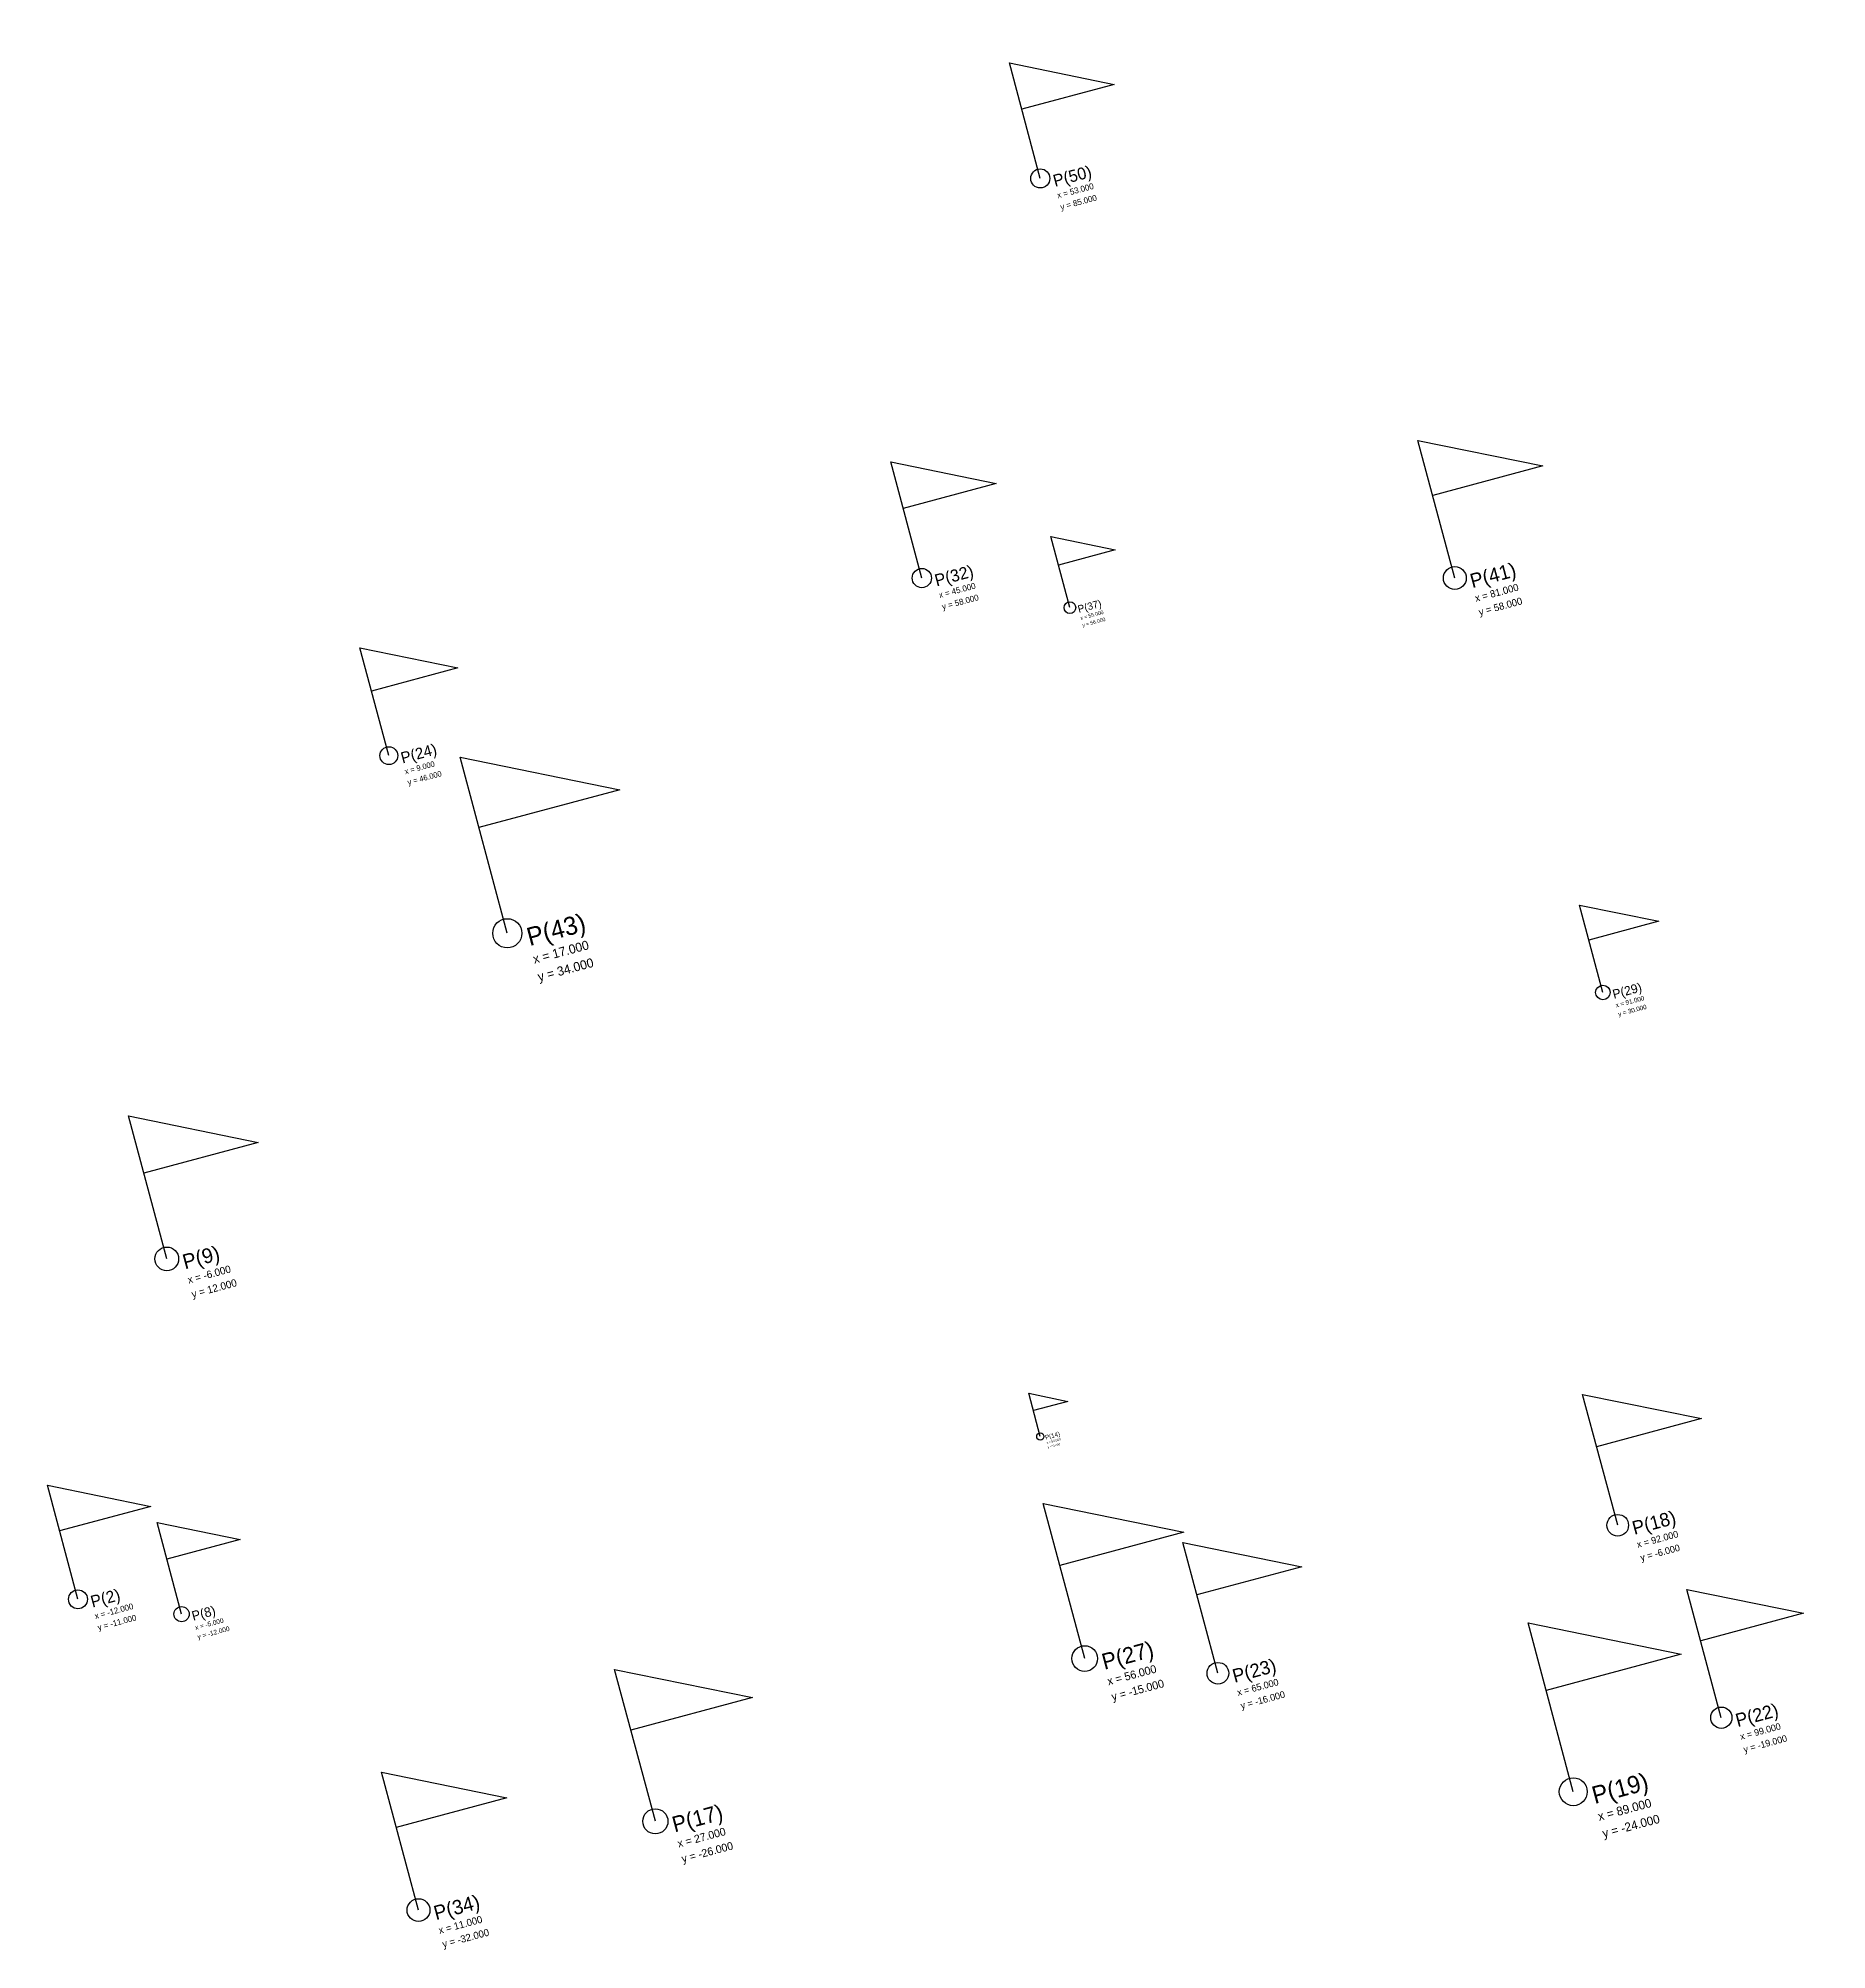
# Model space of a CAD drawing. Header units: metres. Extents: x -101 to 106, y -98 to 113.
# Drawn here: x -14.7 to 106.1, y -34.7 to 94.5 of the extents above; entities that cross this region are included whole.
import ezdxf

# ---------------------------------------------------------------- set-up
doc = ezdxf.new("R2010")
doc.units = ezdxf.units.M

# ---------------------------------------------------------------- blocks, each defined once
blk = doc.blocks.new('FLAG')
blk.add_lwpolyline([(0, 0), (0, 5), (4, 3), (0, 3)])
at = {"color": 2}
blk.add_circle((0, 0), 0.4, dxfattribs=at)
at = {"color": 3}
blk.add_attdef('NAME', (0.5, -0.5), '', height=0.5, dxfattribs=at)
at = {"color": 4}
for tag, p in [('XPOS', (0.5, -1)), ('YPOS', (0.5, -1.5))]:
    blk.add_attdef(tag, p, '', height=0.25, dxfattribs=at)

msp = doc.modelspace()

# ---------------------------------------------------------------- block references
at = {"rotation": 15}
for p, xscale, yscale, zscale, values in [((53, 85), 1.61510646764691, 1.61510646764691, 1.61510646764691, {'NAME': 'P(50)', 'XPOS': 'x = 53.000', 'YPOS': 'y = 85.000'}), ((81, 58), 1.9261380695365349, 1.9261380695365349, 1.9261380695365349, {'NAME': 'P(41)', 'XPOS': 'x = 81.000', 'YPOS': 'y = 58.000'}), ((45, 58), 1.6244036842124288, 1.6244036842124288, 1.6244036842124288, {'NAME': 'P(32)', 'XPOS': 'x = 45.000', 'YPOS': 'y = 58.000'}), ((55, 56), 0.9937047686642191, 0.9937047686642191, 0.9937047686642191, {'NAME': 'P(37)', 'XPOS': 'x = 55.000', 'YPOS': 'y = 56.000'}), ((9, 46), 1.5070480366304213, 1.5070480366304213, 1.5070480366304213, {'NAME': 'P(24)', 'XPOS': 'x = 9.000', 'YPOS': 'y = 46.000'}), ((17, 34), 2.46439801496763, 2.46439801496763, 2.46439801496763, {'NAME': 'P(43)', 'XPOS': 'x = 17.000', 'YPOS': 'y = 34.000'}), ((91, 30), 1.2229790133975609, 1.2229790133975609, 1.2229790133975609, {'NAME': 'P(29)', 'XPOS': 'x = 91.000', 'YPOS': 'y = 30.000'}), ((-6, 12), 2.000159677012866, 2.000159677012866, 2.000159677012866, {'NAME': 'P(9)', 'XPOS': 'x = -6.000', 'YPOS': 'y = 12.000'}), ((92, -6), 1.8322224106999514, 1.8322224106999514, 1.8322224106999514, {'NAME': 'P(18)', 'XPOS': 'x = 92.000', 'YPOS': 'y = -6.000'}), ((53, 0), 0.6041617133657808, 0.6041617133657808, 0.6041617133657808, {'NAME': 'P(14)', 'XPOS': 'x = 53.000', 'YPOS': 'y = 0.000'}), ((-12, -11), 1.596465725003191, 1.596465725003191, 1.596465725003191, {'NAME': 'P(2)', 'XPOS': 'x = -12.000', 'YPOS': 'y = -11.000'}), ((56, -15), 2.1686575862499975, 2.1686575862499975, 2.1686575862499975, {'NAME': 'P(27)', 'XPOS': 'x = 56.000', 'YPOS': 'y = -15.000'}), ((-5, -12), 1.2835102931107365, 1.2835102931107365, 1.2835102931107365, {'NAME': 'P(8)', 'XPOS': 'x = -5.000', 'YPOS': 'y = -12.000'}), ((65, -16), 1.8316382046511435, 1.8316382046511435, 1.8316382046511435, {'NAME': 'P(23)', 'XPOS': 'x = 65.000', 'YPOS': 'y = -16.000'}), ((99, -19), 1.7949473745655502, 1.7949473745655502, 1.7949473745655502, {'NAME': 'P(22)', 'XPOS': 'x = 99.000', 'YPOS': 'y = -19.000'}), ((89, -24), 2.3613909581229375, 2.3613909581229375, 2.3613909581229375, {'NAME': 'P(19)', 'XPOS': 'x = 89.000', 'YPOS': 'y = -24.000'}), ((27, -26), 2.1245860487264663, 2.1245860487264663, 2.1245860487264663, {'NAME': 'P(17)', 'XPOS': 'x = 27.000', 'YPOS': 'y = -26.000'}), ((11, -32), 1.929786419265326, 1.929786419265326, 1.929786419265326, {'NAME': 'P(34)', 'XPOS': 'x = 11.000', 'YPOS': 'y = -32.000'})]:
    msp.add_blockref('FLAG', p, dxfattribs=dict(at, xscale=xscale, yscale=yscale, zscale=zscale)).add_auto_attribs(values)

doc.saveas('drawing.dxf')
